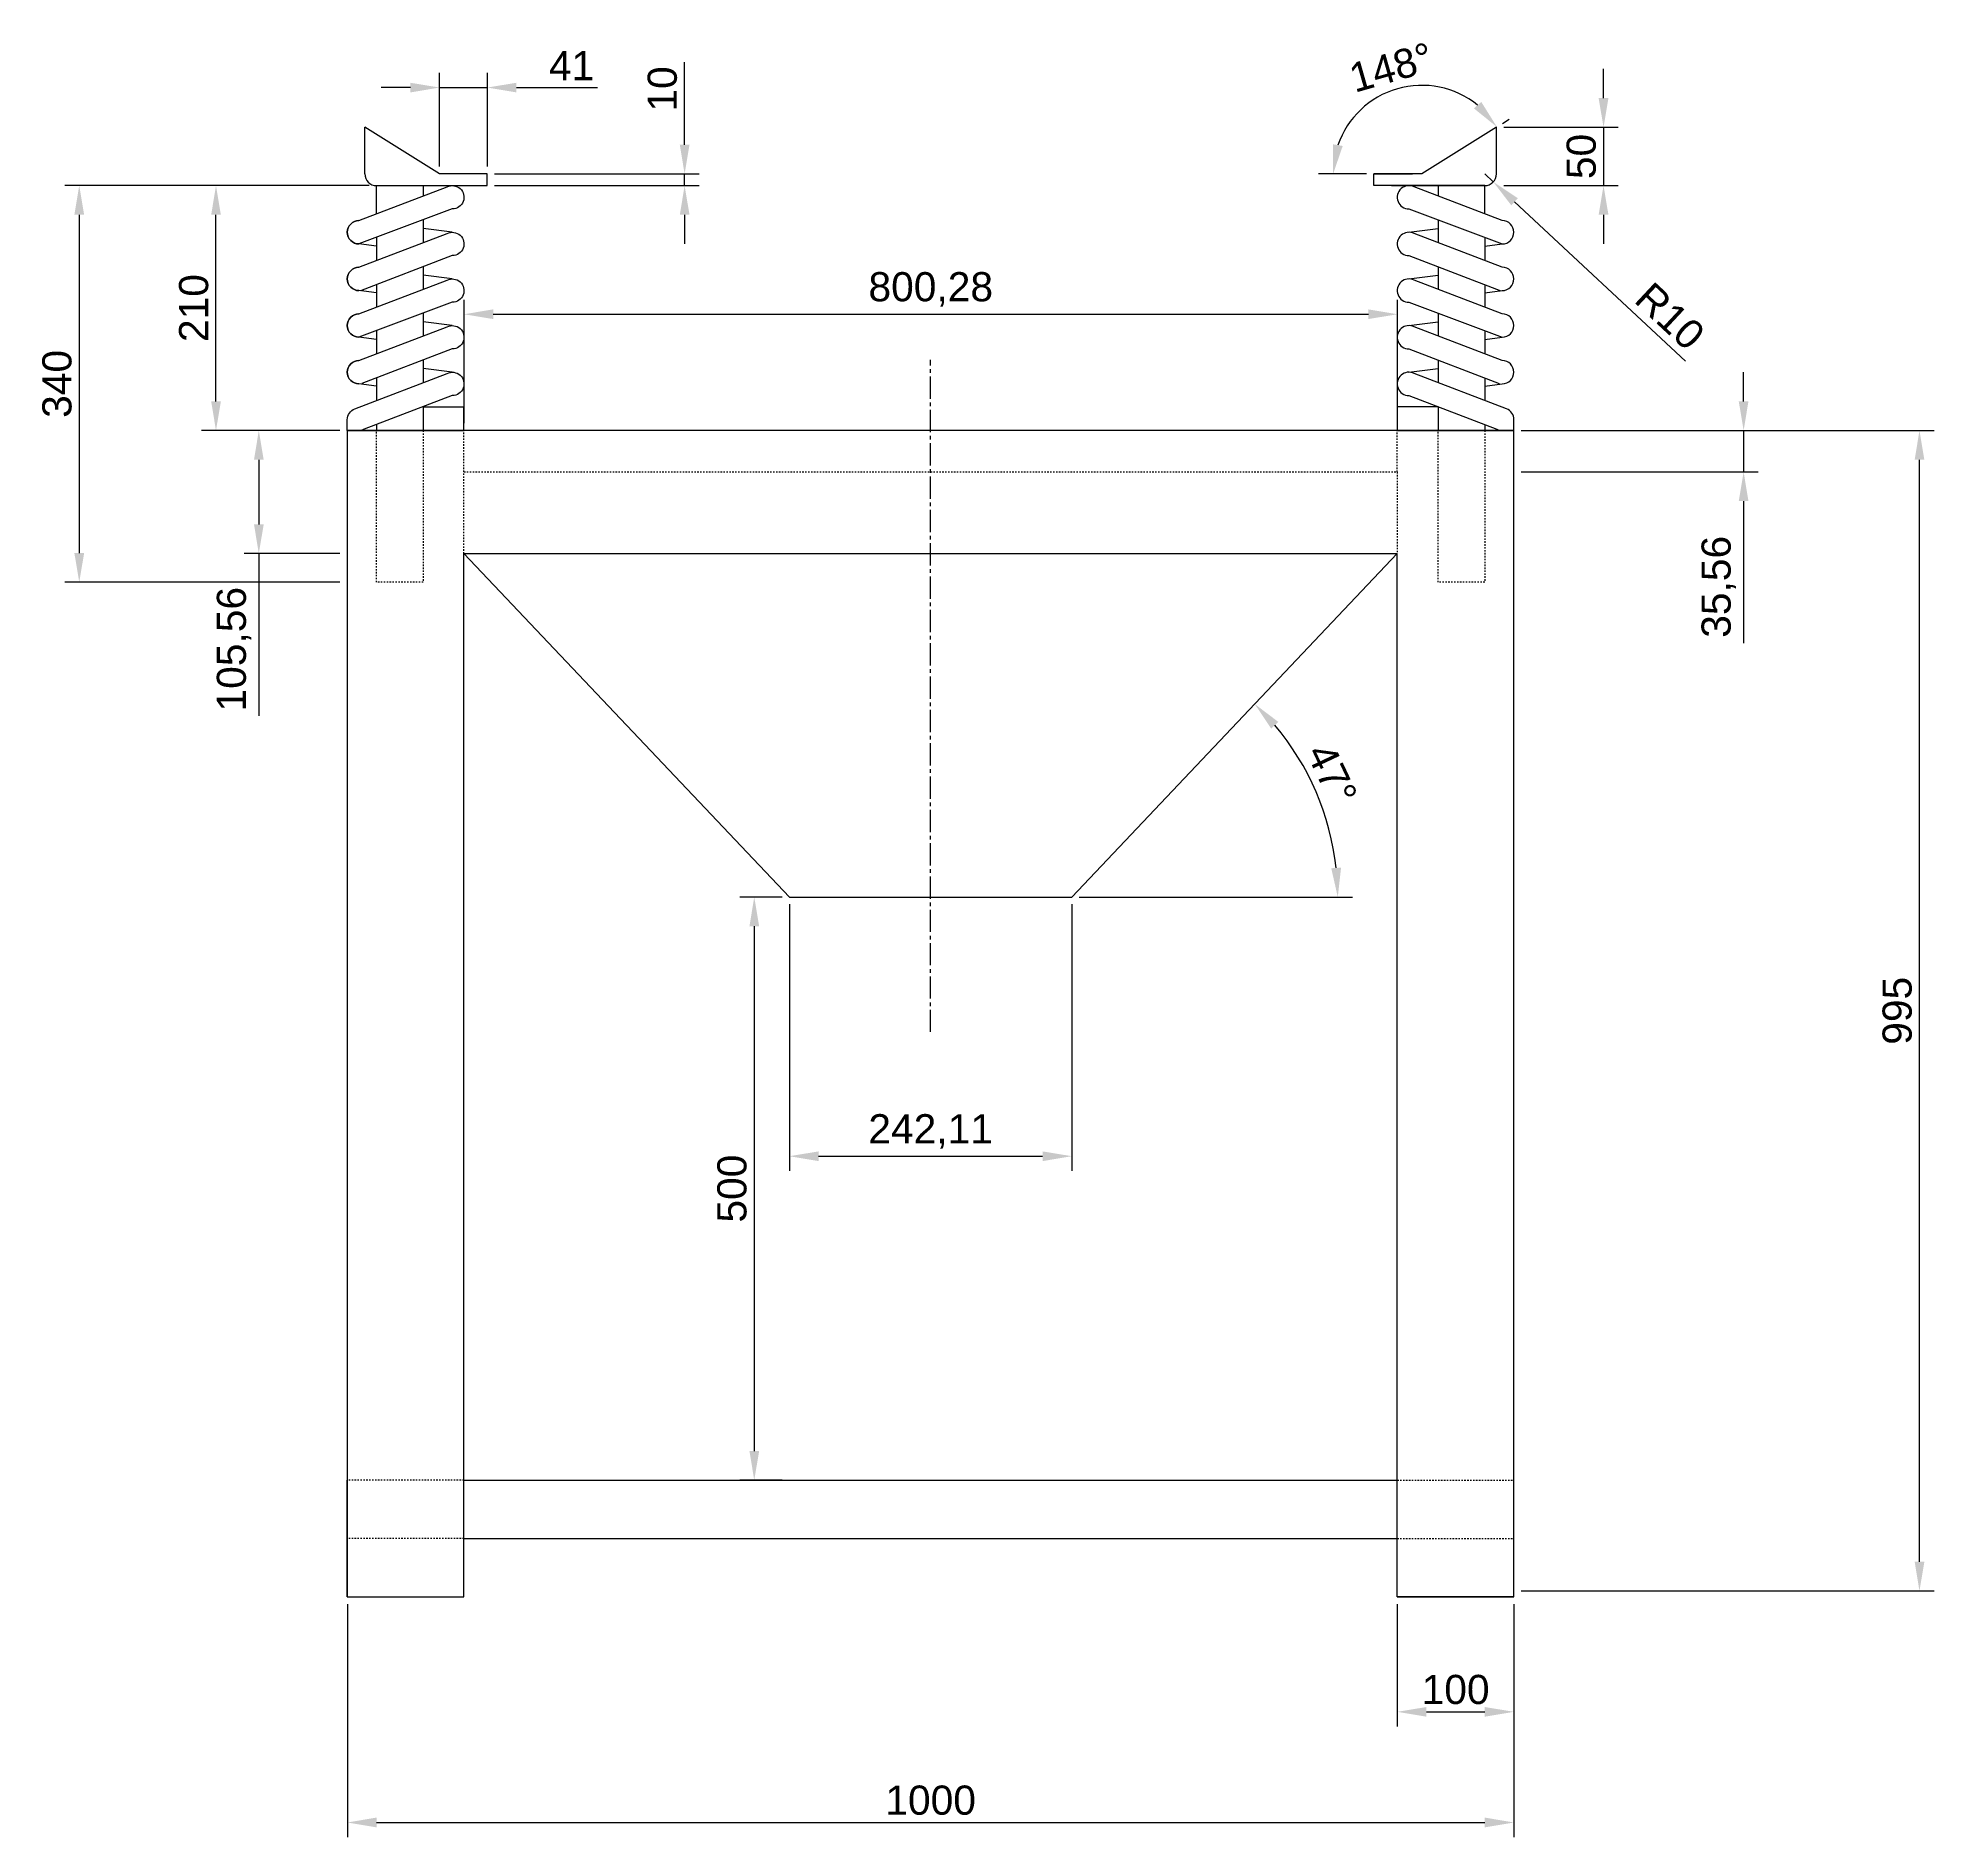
# Model space of a CAD drawing. Header units: millimetres. Extents: x 1887 to 5407, y 984 to 3911.
# Drawn here: x 1887 to 3513, y 2368 to 3911 of the extents above; entities that cross this region are included whole.
import ezdxf

# ---------------------------------------------------------------- set-up
doc = ezdxf.new("R2010")
doc.units = ezdxf.units.MM
doc.linetypes.add('CENTRO2', pattern=[28.575, 19.05, -3.175, 3.175, -3.175])
doc.linetypes.add('JIS_02_1.2', pattern=[2.5, 1.25, -1.25])
doc.layers.add('PONTILHADO', color=7, linetype='JIS_02_1.2')
doc.styles.get("Standard").update_dxf_attribs({"font": 'arial.ttf'})
doc.dimstyles.new('Anotativo', dxfattribs={"dimscale": 0, "dimtxt": 2.5, "dimasz": 2.5, "dimexe": 1.25, "dimexo": 0.625, "dimtad": 1, "dimtxsty": 'Standard', "dimcen": 2.5, "dimadec": 0, "dimazin": 0, "dimtfac": 1, "dimtmove": 0, "dimatfit": 3, "dimfxl": 1, "dimarcsym": 0})

# ---------------------------------------------------------------- blocks, each defined once
blk = doc.blocks.new('*D2')
at = {"color": 0, "lineweight": -2, "transparency": 16777216}
for p, q in [((3052.4, 2568), (3052.4, 2463.1)), ((3152.4, 2568), (3152.4, 2463.1)), ((3077.4, 2475.6), (3127.4, 2475.6))]:
    blk.add_line(p, q, dxfattribs=at)
at = {"color": 0, "transparency": 16777216}
for points in [[(3077.4, 2479.7), (3077.4, 2471.4), (3052.4, 2475.6)], [(3127.4, 2479.7), (3127.4, 2471.4), (3152.4, 2475.6)]]:
    blk.add_solid(points, dxfattribs=at)
at = {"layer": 'Defpoints', "color": 0, "transparency": 16777216}
for p in [(3052.4, 2574.2), (3152.4, 2574.2), (3152.4, 2475.6)]:
    blk.add_point(p, dxfattribs=at)
at = {"color": 0, "transparency": 16777216, "insert": (3102.4, 2494.6), "char_height": 25, "attachment_point": 5}
blk.add_mtext('100', dxfattribs=at)
blk = doc.blocks.new('*D3')
at = {"color": 0, "lineweight": -2, "transparency": 16777216}
for p, q in [((3158.6, 3574.2), (3512.5, 3574.2)), ((3500, 2604.2), (3500, 3549.2)), ((3158.6, 2579.2), (3512.5, 2579.2))]:
    blk.add_line(p, q, dxfattribs=at)
at = {"color": 0, "transparency": 16777216}
for points in [[(3495.9, 3549.2), (3504.2, 3549.2), (3500, 3574.2)], [(3495.9, 2604.2), (3504.2, 2604.2), (3500, 2579.2)]]:
    blk.add_solid(points, dxfattribs=at)
at = {"layer": 'Defpoints', "color": 0, "transparency": 16777216}
for p in [(3152.4, 3574.2), (3500, 3574.2), (3152.4, 2579.2)]:
    blk.add_point(p, dxfattribs=at)
at = {"color": 0, "transparency": 16777216, "insert": (3481, 3076.7), "char_height": 25, "attachment_point": 5, "rotation": 90}
blk.add_mtext('995', dxfattribs=at)
blk = doc.blocks.new('*D4')
at = {"color": 0, "lineweight": -2, "transparency": 16777216}
for p, q in [((2531.3, 3168), (2531.3, 2939.5)), ((2773.4, 3168), (2773.4, 2939.5)), ((2556.3, 2952), (2748.4, 2952))]:
    blk.add_line(p, q, dxfattribs=at)
at = {"color": 0, "transparency": 16777216}
for points in [[(2556.3, 2956.1), (2556.3, 2947.8), (2531.3, 2952)], [(2748.4, 2956.1), (2748.4, 2947.8), (2773.4, 2952)]]:
    blk.add_solid(points, dxfattribs=at)
at = {"layer": 'Defpoints', "color": 0, "transparency": 16777216}
for p in [(2531.3, 3174.2), (2773.4, 3174.2), (2773.4, 2952)]:
    blk.add_point(p, dxfattribs=at)
at = {"color": 0, "transparency": 16777216, "insert": (2652.4, 2973.2), "char_height": 25, "attachment_point": 5}
blk.add_mtext('242,11', dxfattribs=at)
blk = doc.blocks.new('*D5')
at = {"color": 0, "lineweight": -2, "transparency": 16777216}
for p, q in [((2171.1, 3784.2), (2027.3, 3784.2)), ((2039.8, 3599.2), (2039.8, 3759.2)), ((2146.1, 3574.2), (2027.3, 3574.2))]:
    blk.add_line(p, q, dxfattribs=at)
at = {"color": 0, "transparency": 16777216}
for points in [[(2035.7, 3759.2), (2044, 3759.2), (2039.8, 3784.2)], [(2035.7, 3599.2), (2044, 3599.2), (2039.8, 3574.2)]]:
    blk.add_solid(points, dxfattribs=at)
at = {"layer": 'Defpoints', "color": 0, "transparency": 16777216}
for p in [(2039.8, 3784.2), (2177.4, 3784.2), (2152.4, 3574.2)]:
    blk.add_point(p, dxfattribs=at)
at = {"color": 0, "transparency": 16777216, "insert": (2020.8, 3679.2), "char_height": 25, "attachment_point": 5, "rotation": 90}
blk.add_mtext('210', dxfattribs=at)
blk = doc.blocks.new('*D8')
at = {"color": 0, "lineweight": -2, "transparency": 16777216}
for p, q in [((2231.4, 3800.5), (2231.4, 3880.8)), ((2272.4, 3800.5), (2272.4, 3880.8)), ((2206.4, 3868.3), (2181.4, 3868.3)), ((2231.4, 3868.3), (2272.4, 3868.3)), ((2297.4, 3868.3), (2366.9, 3868.3))]:
    blk.add_line(p, q, dxfattribs=at)
at = {"color": 0, "transparency": 16777216}
for points in [[(2206.4, 3872.4), (2206.4, 3864.1), (2231.4, 3868.3)], [(2297.4, 3872.4), (2297.4, 3864.1), (2272.4, 3868.3)]]:
    blk.add_solid(points, dxfattribs=at)
at = {"layer": 'Defpoints', "color": 0, "transparency": 16777216}
for p in [(2272.4, 3868.3), (2231.4, 3794.2), (2272.4, 3794.2)]:
    blk.add_point(p, dxfattribs=at)
at = {"color": 0, "transparency": 16777216, "insert": (2344.6, 3887.1), "char_height": 25, "attachment_point": 5}
blk.add_mtext('41', dxfattribs=at)
blk = doc.blocks.new('*D9')
at = {"color": 0, "lineweight": -2, "transparency": 16777216}
for p, q in [((2441.5, 3819.2), (2441.5, 3890.1)), ((2278.6, 3794.2), (2454, 3794.2)), ((2441.5, 3784.2), (2441.5, 3794.2)), ((2278.6, 3784.2), (2454, 3784.2)), ((2441.5, 3759.2), (2441.5, 3734.2))]:
    blk.add_line(p, q, dxfattribs=at)
at = {"color": 0, "transparency": 16777216}
for points in [[(2437.4, 3819.2), (2445.7, 3819.2), (2441.5, 3794.2)], [(2437.4, 3759.2), (2445.7, 3759.2), (2441.5, 3784.2)]]:
    blk.add_solid(points, dxfattribs=at)
at = {"layer": 'Defpoints', "color": 0, "transparency": 16777216}
for p in [(2272.4, 3794.2), (2272.4, 3784.2), (2441.5, 3784.2)]:
    blk.add_point(p, dxfattribs=at)
at = {"color": 0, "transparency": 16777216, "insert": (2422.5, 3867.1), "char_height": 25, "attachment_point": 5, "rotation": 90}
blk.add_mtext('10', dxfattribs=at)
blk = doc.blocks.new('*D12')
at = {"color": 0, "lineweight": -2, "transparency": 16777216}
blk.add_line((2779.7, 3174.2), (3013.9, 3174.2), dxfattribs=at)
blk.add_arc((2773.4, 3174.2), 228, 6.2866, 40.2616, dxfattribs=at)
at = {"color": 0, "transparency": 16777216}
for points in [[(2944.3, 3318.7), (2950.4, 3324.4), (2930.2, 3339.7)], [(3004.2, 3199.4), (2995.8, 3198.9), (3001.4, 3174.2)]]:
    blk.add_solid(points, dxfattribs=at)
at = {"layer": 'Defpoints', "color": 0, "transparency": 16777216}
for p in [(3052.4, 3468.7), (2993.1, 3235.2), (2531.3, 3174.2), (2773.4, 3174.2), (2773.4, 3174.2)]:
    blk.add_point(p, dxfattribs=at)
at = {"color": 0, "transparency": 16777216, "insert": (2996.5, 3279.6), "char_height": 25, "attachment_point": 5, "rotation": 295.2816}
blk.add_mtext('47°', dxfattribs=at)
blk = doc.blocks.new('*D13')
at = {"color": 0, "lineweight": -2, "transparency": 16777216}
for p, q in [((2152.4, 2568), (2152.4, 2368.2)), ((3152.4, 2568), (3152.4, 2368.2)), ((2177.4, 2380.7), (3127.4, 2380.7))]:
    blk.add_line(p, q, dxfattribs=at)
at = {"color": 0, "transparency": 16777216}
for points in [[(2177.4, 2384.9), (2177.4, 2376.5), (2152.4, 2380.7)], [(3127.4, 2384.9), (3127.4, 2376.5), (3152.4, 2380.7)]]:
    blk.add_solid(points, dxfattribs=at)
at = {"layer": 'Defpoints', "color": 0, "transparency": 16777216}
for p in [(2152.4, 2574.2), (3152.4, 2574.2), (3152.4, 2380.7)]:
    blk.add_point(p, dxfattribs=at)
at = {"color": 0, "transparency": 16777216, "insert": (2652.4, 2399.7), "char_height": 25, "attachment_point": 5}
blk.add_mtext('1000', dxfattribs=at)
blk = doc.blocks.new('*U14')
at = {"layer": 'PONTILHADO', "color": 0, "linetype": 'CENTRO2', "transparency": 16777216}
blk.add_line((0, -115.7), (0, 460.6), dxfattribs=at)
blk = doc.blocks.new('*D15')
at = {"color": 0, "lineweight": -2, "transparency": 16777216}
for p, q in [((2171.1, 3784.2), (1910.1, 3784.2)), ((1922.6, 3759.2), (1922.6, 3469.2)), ((2146.1, 3444.2), (1910.1, 3444.2))]:
    blk.add_line(p, q, dxfattribs=at)
at = {"color": 0, "transparency": 16777216}
for points in [[(1918.4, 3759.2), (1926.8, 3759.2), (1922.6, 3784.2)], [(1918.4, 3469.2), (1926.8, 3469.2), (1922.6, 3444.2)]]:
    blk.add_solid(points, dxfattribs=at)
at = {"layer": 'Defpoints', "color": 0, "transparency": 16777216}
for p in [(2177.4, 3784.2), (1922.6, 3444.2), (2152.4, 3444.2)]:
    blk.add_point(p, dxfattribs=at)
at = {"color": 0, "transparency": 16777216, "insert": (1903.6, 3614.2), "char_height": 25, "attachment_point": 5, "rotation": 90}
blk.add_mtext('340', dxfattribs=at)
blk = doc.blocks.new('*D19')
at = {"color": 0, "lineweight": -2, "transparency": 16777216}
for p, q in [((3229.2, 3859.2), (3229.2, 3884.2)), ((3143.6, 3834.2), (3241.7, 3834.2)), ((3229.2, 3834.2), (3229.2, 3784.2)), ((3143.6, 3784.2), (3241.7, 3784.2)), ((3229.2, 3759.2), (3229.2, 3734.2))]:
    blk.add_line(p, q, dxfattribs=at)
at = {"color": 0, "transparency": 16777216}
for points in [[(3225, 3859.2), (3233.4, 3859.2), (3229.2, 3834.2)], [(3225, 3759.2), (3233.4, 3759.2), (3229.2, 3784.2)]]:
    blk.add_solid(points, dxfattribs=at)
at = {"layer": 'Defpoints', "color": 0, "transparency": 16777216}
for p in [(3137.4, 3834.2), (3137.4, 3784.2), (3229.2, 3784.2)]:
    blk.add_point(p, dxfattribs=at)
at = {"color": 0, "transparency": 16777216, "insert": (3210.2, 3809.2), "char_height": 25, "attachment_point": 5, "rotation": 90}
blk.add_mtext('50', dxfattribs=at)
blk = doc.blocks.new('*D20')
at = {"color": 0, "lineweight": -2, "transparency": 16777216}
for p, q in [((3142.7, 3837.5), (3148.4, 3841.1)), ((3026.1, 3794.2), (2984.9, 3794.2))]:
    blk.add_line(p, q, dxfattribs=at)
blk.add_arc((3073.4, 3794.2), 76, 50.9456, 161.0598, dxfattribs=at)
at = {"color": 0, "transparency": 16777216}
for points in [[(3124.4, 3856), (3118.1, 3850.4), (3137.8, 3834.5)], [(3005.6, 3818.2), (2997.4, 3819.6), (2997.4, 3794.2)]]:
    blk.add_solid(points, dxfattribs=at)
at = {"layer": 'Defpoints', "color": 0, "transparency": 16777216}
for p in [(3084.8, 3869.3), (3137.4, 3834.2), (3032.4, 3794.2), (3073.4, 3794.2), (3073.4, 3794.2)]:
    blk.add_point(p, dxfattribs=at)
at = {"color": 0, "transparency": 16777216, "insert": (3047.2, 3885.5), "char_height": 25, "attachment_point": 5, "rotation": 16.0027}
blk.add_mtext('148°', dxfattribs=at)
blk = doc.blocks.new('*D21')
at = {"color": 0, "lineweight": -2, "transparency": 16777216}
for p, q in [((3127.4, 3794.2), (3134.7, 3787.4)), ((3299.5, 3633.6), (3153, 3770.3))]:
    blk.add_line(p, q, dxfattribs=at)
at = {"color": 0, "transparency": 16777216}
blk.add_solid([(3155.8, 3773.4), (3150.1, 3767.3), (3134.7, 3787.4)], dxfattribs=at)
at = {"layer": 'Defpoints', "color": 0, "transparency": 16777216}
for p in [(3127.4, 3794.2), (3134.7, 3787.4)]:
    blk.add_point(p, dxfattribs=at)
at = {"color": 0, "transparency": 16777216, "insert": (3286.1, 3672.2), "char_height": 25, "attachment_point": 5, "rotation": 316.9928}
blk.add_mtext('R10', dxfattribs=at)
blk = doc.blocks.new('*D22')
at = {"color": 0, "lineweight": -2, "transparency": 16777216}
for p, q in [((2252.4, 3580.5), (2252.4, 3686.4)), ((2277.4, 3673.9), (3027.6, 3673.9)), ((3052.6, 3580.5), (3052.6, 3686.4))]:
    blk.add_line(p, q, dxfattribs=at)
at = {"color": 0, "transparency": 16777216}
for points in [[(2277.4, 3678.1), (2277.4, 3669.8), (2252.4, 3673.9)], [(3027.6, 3678.1), (3027.6, 3669.8), (3052.6, 3673.9)]]:
    blk.add_solid(points, dxfattribs=at)
at = {"layer": 'Defpoints', "color": 0, "transparency": 16777216}
for p in [(3052.6, 3673.9), (2252.4, 3574.2), (3052.6, 3574.2)]:
    blk.add_point(p, dxfattribs=at)
at = {"color": 0, "transparency": 16777216, "insert": (2652.5, 3695.2), "char_height": 25, "attachment_point": 5}
blk.add_mtext('800,28', dxfattribs=at)
blk = doc.blocks.new('*D23')
at = {"color": 0, "lineweight": -2, "transparency": 16777216}
for p, q in [((3349.3, 3599.2), (3349.3, 3624.2)), ((3158.6, 3574.2), (3361.8, 3574.2)), ((3349.3, 3574.2), (3349.3, 3538.7)), ((3158.6, 3538.7), (3361.8, 3538.7)), ((3349.3, 3513.7), (3349.3, 3391.8))]:
    blk.add_line(p, q, dxfattribs=at)
at = {"color": 0, "transparency": 16777216}
for points in [[(3345.1, 3599.2), (3353.4, 3599.2), (3349.3, 3574.2)], [(3345.1, 3513.7), (3353.4, 3513.7), (3349.3, 3538.7)]]:
    blk.add_solid(points, dxfattribs=at)
at = {"layer": 'Defpoints', "color": 0, "transparency": 16777216}
for p in [(3152.4, 3574.2), (3349.3, 3574.2), (3152.4, 3538.7)]:
    blk.add_point(p, dxfattribs=at)
at = {"color": 0, "transparency": 16777216, "insert": (3328, 3440.2), "char_height": 25, "attachment_point": 5, "rotation": 90}
blk.add_mtext('35,56', dxfattribs=at)
blk = doc.blocks.new('*D24')
at = {"color": 0, "lineweight": -2, "transparency": 16777216}
for p, q in [((2146.1, 3574.2), (2064, 3574.2)), ((2076.5, 3549.2), (2076.5, 3493.7)), ((2146.1, 3468.7), (2064, 3468.7)), ((2076.5, 3468.7), (2076.5, 3329.7))]:
    blk.add_line(p, q, dxfattribs=at)
at = {"color": 0, "transparency": 16777216}
for points in [[(2072.4, 3549.2), (2080.7, 3549.2), (2076.5, 3574.2)], [(2072.4, 3493.7), (2080.7, 3493.7), (2076.5, 3468.7)]]:
    blk.add_solid(points, dxfattribs=at)
at = {"layer": 'Defpoints', "color": 0, "transparency": 16777216}
for p in [(2076.5, 3574.2), (2152.4, 3574.2), (2152.4, 3468.7)]:
    blk.add_point(p, dxfattribs=at)
at = {"color": 0, "transparency": 16777216, "insert": (2055.3, 3386.7), "char_height": 25, "attachment_point": 5, "rotation": 90}
blk.add_mtext('105,56', dxfattribs=at)
blk = doc.blocks.new('*D33')
at = {"color": 0, "lineweight": -2, "transparency": 16777216}
for p, q in [((2525.1, 3174.2), (2488.7, 3174.2)), ((2501.2, 3149.2), (2501.2, 2699.2)), ((2525.1, 2674.2), (2488.7, 2674.2))]:
    blk.add_line(p, q, dxfattribs=at)
at = {"color": 0, "transparency": 16777216}
for points in [[(2497.1, 3149.2), (2505.4, 3149.2), (2501.2, 3174.2)], [(2497.1, 2699.2), (2505.4, 2699.2), (2501.2, 2674.2)]]:
    blk.add_solid(points, dxfattribs=at)
at = {"layer": 'Defpoints', "color": 0, "transparency": 16777216}
for p in [(2531.3, 3174.2), (2501.2, 2674.2), (2531.3, 2674.2)]:
    blk.add_point(p, dxfattribs=at)
at = {"color": 0, "transparency": 16777216, "insert": (2482.2, 2924.2), "char_height": 25, "attachment_point": 5, "rotation": 90}
blk.add_mtext('500', dxfattribs=at)

msp = doc.modelspace()

# ---------------------------------------------------------------- linework, layer by layer
for p, q in [((2167.362, 3794.211), (2167.362, 3834.211)), ((2231.362, 3794.211), (2167.362, 3834.211)), ((3137.362, 3834.211), (3073.362, 3794.211)), ((3137.362, 3794.211), (3137.362, 3834.211)), ((2272.362, 3794.211), (2231.362, 3794.211)), ((2272.362, 3784.211), (2272.362, 3794.211)), ((3032.362, 3784.211), (3032.362, 3794.211)), ((3032.362, 3794.211), (3065.362, 3794.211)), ((3073.362, 3794.211), (3032.362, 3794.211)), ((2177.362, 3759.959), (2177.362, 3784.211)), ((2177.362, 3784.211), (2247.362, 3784.211)), ((2217.362, 3784.211), (2217.362, 3775.288)), ((2247.362, 3784.211), (2272.362, 3784.211)), ((3047.362, 3784.211), (3127.362, 3784.211)), ((3087.362, 3784.211), (3087.362, 3775.288)), ((3127.362, 3759.959), (3127.362, 3784.211)), ((2217.362, 3754.836), (2217.362, 3735.288)), ((3087.362, 3754.836), (3087.362, 3735.288)), ((2177.362, 3739.836), (2177.362, 3719.959)), ((2242.362, 3744.211), (2217.362, 3747.336)), ((3062.362, 3744.211), (3087.362, 3747.336)), ((3127.362, 3739.836), (3127.362, 3719.959)), ((2177.362, 3732.336), (2162.362, 3734.211)), ((3127.362, 3732.336), (3142.362, 3734.211)), ((2217.362, 3714.635), (2217.362, 3695.288)), ((2242.362, 3704.211), (2217.362, 3707.336)), ((3062.362, 3704.211), (3087.362, 3707.336)), ((3087.362, 3714.635), (3087.362, 3695.288)), ((2177.362, 3699.313), (2177.362, 3679.959)), ((3127.362, 3699.313), (3127.362, 3679.959)), ((2217.362, 3674.836), (2217.362, 3655.288)), ((3087.362, 3674.836), (3087.362, 3655.288)), ((2177.362, 3659.836), (2177.362, 3639.959)), ((2242.362, 3664.211), (2217.362, 3667.336)), ((3062.362, 3664.211), (3087.362, 3667.336)), ((3127.362, 3659.836), (3127.362, 3639.959)), ((2177.362, 3652.336), (2162.362, 3654.211)), ((3127.362, 3652.336), (3142.362, 3654.211)), ((2217.362, 3634.635), (2217.362, 3615.288)), ((2242.362, 3624.211), (2217.362, 3627.336)), ((3062.362, 3624.211), (3087.362, 3627.336)), ((3087.362, 3634.635), (3087.362, 3615.288)), ((2177.362, 3619.313), (2177.362, 3599.959)), ((3127.362, 3619.313), (3127.362, 3599.959)), ((2217.362, 3594.635), (2217.362, 3574.211)), ((3087.362, 3594.635), (3087.362, 3574.211)), ((2177.362, 3579.313), (2177.362, 3574.211)), ((3127.362, 3579.313), (3127.362, 3574.211)), ((2152.362, 3574.211), (2152.362, 2574.211)), ((3152.362, 3574.211), (2152.362, 3574.211)), ((3152.362, 2574.211), (3152.362, 3574.211)), ((2252.362, 2574.211), (2252.362, 3468.655)), ((2252.362, 3468.655), (2531.309, 3174.211)), ((2252.362, 3468.655), (3052.362, 3468.655)), ((3052.362, 3468.655), (2773.414, 3174.211)), ((3052.362, 2574.211), (3052.362, 3468.655)), ((2531.309, 3174.211), (2773.414, 3174.211)), ((2152.362, 2624.211), (2152.362, 2674.211)), ((2252.362, 2674.211), (3052.362, 2674.211)), ((2152.362, 2574.211), (2152.362, 2624.211)), ((2252.362, 2624.211), (3052.362, 2624.211)), ((2152.362, 2574.211), (2252.362, 2574.211)), ((2152.362, 2574.211), (2252.362, 2574.211)), ((3152.362, 2574.211), (3052.362, 2574.211)), ((3052.362, 2574.211), (3152.362, 2574.211)), ((3152.362, 2574.211), (3152.362, 2584.211))]:
    msp.add_line(p, q)
at = {"color": 7}
for p, q in [((3127.362, 3784.211), (3032.362, 3784.211)), ((2217.362, 3594.635), (2252.362, 3594.635)), ((2252.362, 3574.211), (2252.362, 3594.635)), ((3087.362, 3594.635), (3052.362, 3594.635)), ((3052.362, 3594.635), (3052.362, 3574.211)), ((2152.362, 3574.211), (2252.362, 3574.211)), ((3152.362, 3574.211), (3052.644, 3574.211))]:
    msp.add_line(p, q, dxfattribs=at)
for points in [[(2162.362, 3754.211), (2237.882, 3783.151, -1.26411221), (2242.362, 3764.211), (2162.362, 3734.211, -1)], [(3142.362, 3754.211), (3066.842, 3783.151, 1.26411221), (3062.362, 3764.211), (3142.362, 3734.211, 1)], [(2162.362, 3674.211), (2237.882, 3703.151, -1.26411221), (2242.362, 3684.211), (2162.362, 3654.211, -1)], [(3142.362, 3674.211), (3066.842, 3703.151, 1.26411221), (3062.362, 3684.211), (3142.362, 3654.211, 1)]]:
    msp.add_lwpolyline(points, format="xyb", close=True)
for points in [[(2177.362, 3692.336), (2162.362, 3694.211, -1), (2162.362, 3714.211), (2237.882, 3743.151, -1.26411221), (2242.362, 3724.211), (2163.628, 3694.053)], [(3127.362, 3692.336), (3142.362, 3694.211, 1), (3142.362, 3714.211), (3066.842, 3743.151, 1.26411221), (3062.362, 3724.211), (3141.095, 3694.053)], [(2177.362, 3612.336), (2162.362, 3614.211, -1), (2162.362, 3634.211), (2237.882, 3663.151, -1.26411221), (2242.362, 3644.211), (2164.889, 3614.536)], [(3127.362, 3612.336), (3142.362, 3614.211, 1), (3142.362, 3634.211), (3066.842, 3663.151, 1.26411221), (3062.362, 3644.211), (3139.834, 3614.536)], [(2152.362, 3574.211), (2152.362, 3583.502, -0.31066348), (2158.783, 3592.84), (2237.882, 3623.151, -1.26411221), (2242.362, 3604.211), (2166.945, 3575.323, -0.11958538), (2162.362, 3574.211)], [(3152.362, 3574.211), (3152.362, 3583.502, 0.31066348), (3145.94, 3592.84), (3066.842, 3623.151, 1.26411221), (3062.362, 3604.211), (3137.779, 3575.323, 0.11958538), (3142.362, 3574.211)]]:
    msp.add_lwpolyline(points, format="xyb")
for points in [[(2152.362, 3574.211), (2252.362, 3574.211), (2242.362, 3574.211)], [(3052.362, 3574.211), (3152.362, 3574.211), (3142.362, 3574.211)]]:
    msp.add_lwpolyline(points)
for centre, start, end in [((2177.362, 3794.211), 180, 270), ((3127.362, 3794.211), 270, 0), ((2162.362, 3744.211), 90, 270), ((3142.362, 3744.211), 270, 90), ((2162.362, 3704.211), 90, 270), ((3142.362, 3704.211), 270, 90), ((2162.362, 3664.211), 90, 270), ((3142.362, 3664.211), 270, 90), ((2162.362, 3624.211), 90, 270), ((3142.362, 3624.211), 270, 90)]:
    msp.add_arc(centre, 10, start, end)
at = {"layer": 'PONTILHADO', "color": 7}
for p, q in [((2177.362, 3444.211), (2177.362, 3574.211)), ((2217.362, 3574.211), (2217.362, 3444.211)), ((2252.362, 3538.655), (2252.362, 3574.211)), ((3052.362, 3538.655), (3052.362, 3574.211)), ((3087.362, 3444.211), (3087.362, 3574.211)), ((3127.362, 3574.211), (3127.362, 3444.211)), ((2252.362, 3468.655), (2252.362, 3538.655)), ((2252.362, 3538.655), (3052.362, 3538.655)), ((3052.362, 3538.655), (3052.362, 3468.655)), ((2217.362, 3444.211), (2177.362, 3444.211)), ((3127.362, 3444.211), (3087.362, 3444.211)), ((2252.362, 2674.211), (2152.362, 2674.211)), ((3052.362, 2674.211), (3152.362, 2674.211)), ((2252.362, 2624.211), (2152.362, 2624.211)), ((3052.362, 2624.211), (3152.362, 2624.211))]:
    msp.add_line(p, q, dxfattribs=at)

# ---------------------------------------------------------------- block references
at = {"layer": 'PONTILHADO', "color": 10, "linetype": 'CENTRO2'}
msp.add_blockref('*U14', (2652.362, 3174.211), dxfattribs=at)

# ---------------------------------------------------------------- dimensions: what is measured, and where the dimension line sits
at = {"color": 10}
for base, p1, p2, picture, middle in [((2272.362, 3868.273), (2231.362, 3794.211), (2272.362, 3794.211), '*D8', (2344.608, 3887.074)), ((3152.362, 2475.566), (3052.362, 2574.211), (3152.362, 2574.211), '*D2', (3102.362, 2494.58))]:
    dim = msp.add_linear_dim(base=base, p1=p1, p2=p2, dimstyle='Anotativo', dxfattribs=at)
    dim.commit()
    dim.dimension.update_dxf_attribs({"geometry": picture, "text_midpoint": middle})
at = {"color": 1}
dim = msp.add_angular_dim_2l(base=(3084.805, 3869.317), line1=((3073.362, 3794.211), (3032.362, 3794.211)), line2=((3137.362, 3834.211), (3073.362, 3794.211)), dimstyle='Anotativo', override={"dimscale": 0}, dxfattribs=at)
dim.commit()
dim.dimension.update_dxf_attribs({"geometry": '*D20', "text_midpoint": (3047.176, 3885.517)})
at = {"color": 10}
dim = msp.add_linear_dim(base=(2441.517, 3784.211), p1=(2272.362, 3794.211), p2=(2272.362, 3784.211), angle=90, dimstyle='Anotativo', dxfattribs=at)
dim.commit()
dim.dimension.update_dxf_attribs({"geometry": '*D9', "text_midpoint": (2441.517, 3867.148), "dimtype": 160})
at = {"color": 1}
dim = msp.add_linear_dim(base=(3229.207, 3784.211), p1=(3137.362, 3834.211), p2=(3137.362, 3784.211), angle=90, dimstyle='Anotativo', dxfattribs=at)
dim.commit()
dim.dimension.update_dxf_attribs({"geometry": '*D19', "text_midpoint": (3210.193, 3809.211)})
dim = msp.add_radius_dim(center=(3127.362, 3794.211), mpoint=(3134.674, 3787.39), dimstyle='Anotativo', dxfattribs=at)
dim.commit()
dim.dimension.update_dxf_attribs({"geometry": '*D21', "text_midpoint": (3273.122, 3658.253), "dimtype": 164})
at = {"color": 10}
for base, p1, p2, picture, middle in [((1922.599, 3444.211), (2177.362, 3784.211), (2152.362, 3444.211), '*D15', (1903.576, 3614.211)), ((2039.844, 3784.211), (2152.362, 3574.211), (2177.362, 3784.211), '*D5', (2020.83, 3679.211)), ((3500.03, 3574.211), (3152.362, 2579.211), (3152.362, 3574.211), '*D3', (3481.016, 3076.711))]:
    dim = msp.add_linear_dim(base=base, p1=p1, p2=p2, angle=90, dimstyle='Anotativo', dxfattribs=at)
    dim.commit()
    dim.dimension.update_dxf_attribs({"geometry": picture, "text_midpoint": middle})
at = {"color": 1}
dim = msp.add_linear_dim(base=(3052.644, 3673.936), p1=(2252.362, 3574.211), p2=(3052.644, 3574.211), dimstyle='Anotativo', dxfattribs=at)
dim.commit()
dim.dimension.update_dxf_attribs({"geometry": '*D22', "text_midpoint": (2652.503, 3695.209)})
for base, p1, p2, picture, middle in [((3349.255, 3574.211), (3152.362, 3538.655), (3152.362, 3574.211), '*D23', (3349.255, 3440.241)), ((2076.54, 3574.211), (2152.362, 3468.655), (2152.362, 3574.211), '*D24', (2076.54, 3386.698)), ((2501.238, 2674.211), (2531.309, 3174.211), (2531.309, 2674.211), '*D33', (2501.238, 2924.211))]:
    dim = msp.add_linear_dim(base=base, p1=p1, p2=p2, angle=90, dimstyle='Anotativo', dxfattribs=at)
    dim.commit()
    dim.dimension.update_dxf_attribs({"geometry": picture, "text_midpoint": middle, "dimtype": 160})
at = {"color": 10}
dim = msp.add_angular_dim_2l(base=(2993.07, 3235.193), line1=((2531.309, 3174.211), (2773.414, 3174.211)), line2=((3052.362, 3468.655), (2773.414, 3174.211)), dimstyle='Anotativo', dxfattribs=at)
dim.commit()
dim.dimension.update_dxf_attribs({"geometry": '*D12', "text_midpoint": (2979.544, 3271.567), "dimtype": 162})
for base, p1, p2, picture, middle in [((2773.4144, 2951.9559), (2531.3091, 3174.211), (2773.4144, 3174.211), '*D4', (2652.3618, 2951.9559)), ((3152.362, 2380.684), (2152.362, 2574.211), (3152.362, 2574.211), '*D13', (2652.362, 2380.684))]:
    dim = msp.add_linear_dim(base=base, p1=p1, p2=p2, dimstyle='Anotativo', dxfattribs=at)
    dim.commit()
    dim.dimension.update_dxf_attribs({"geometry": picture, "text_midpoint": middle, "dimtype": 160})

doc.saveas('drawing.dxf')
